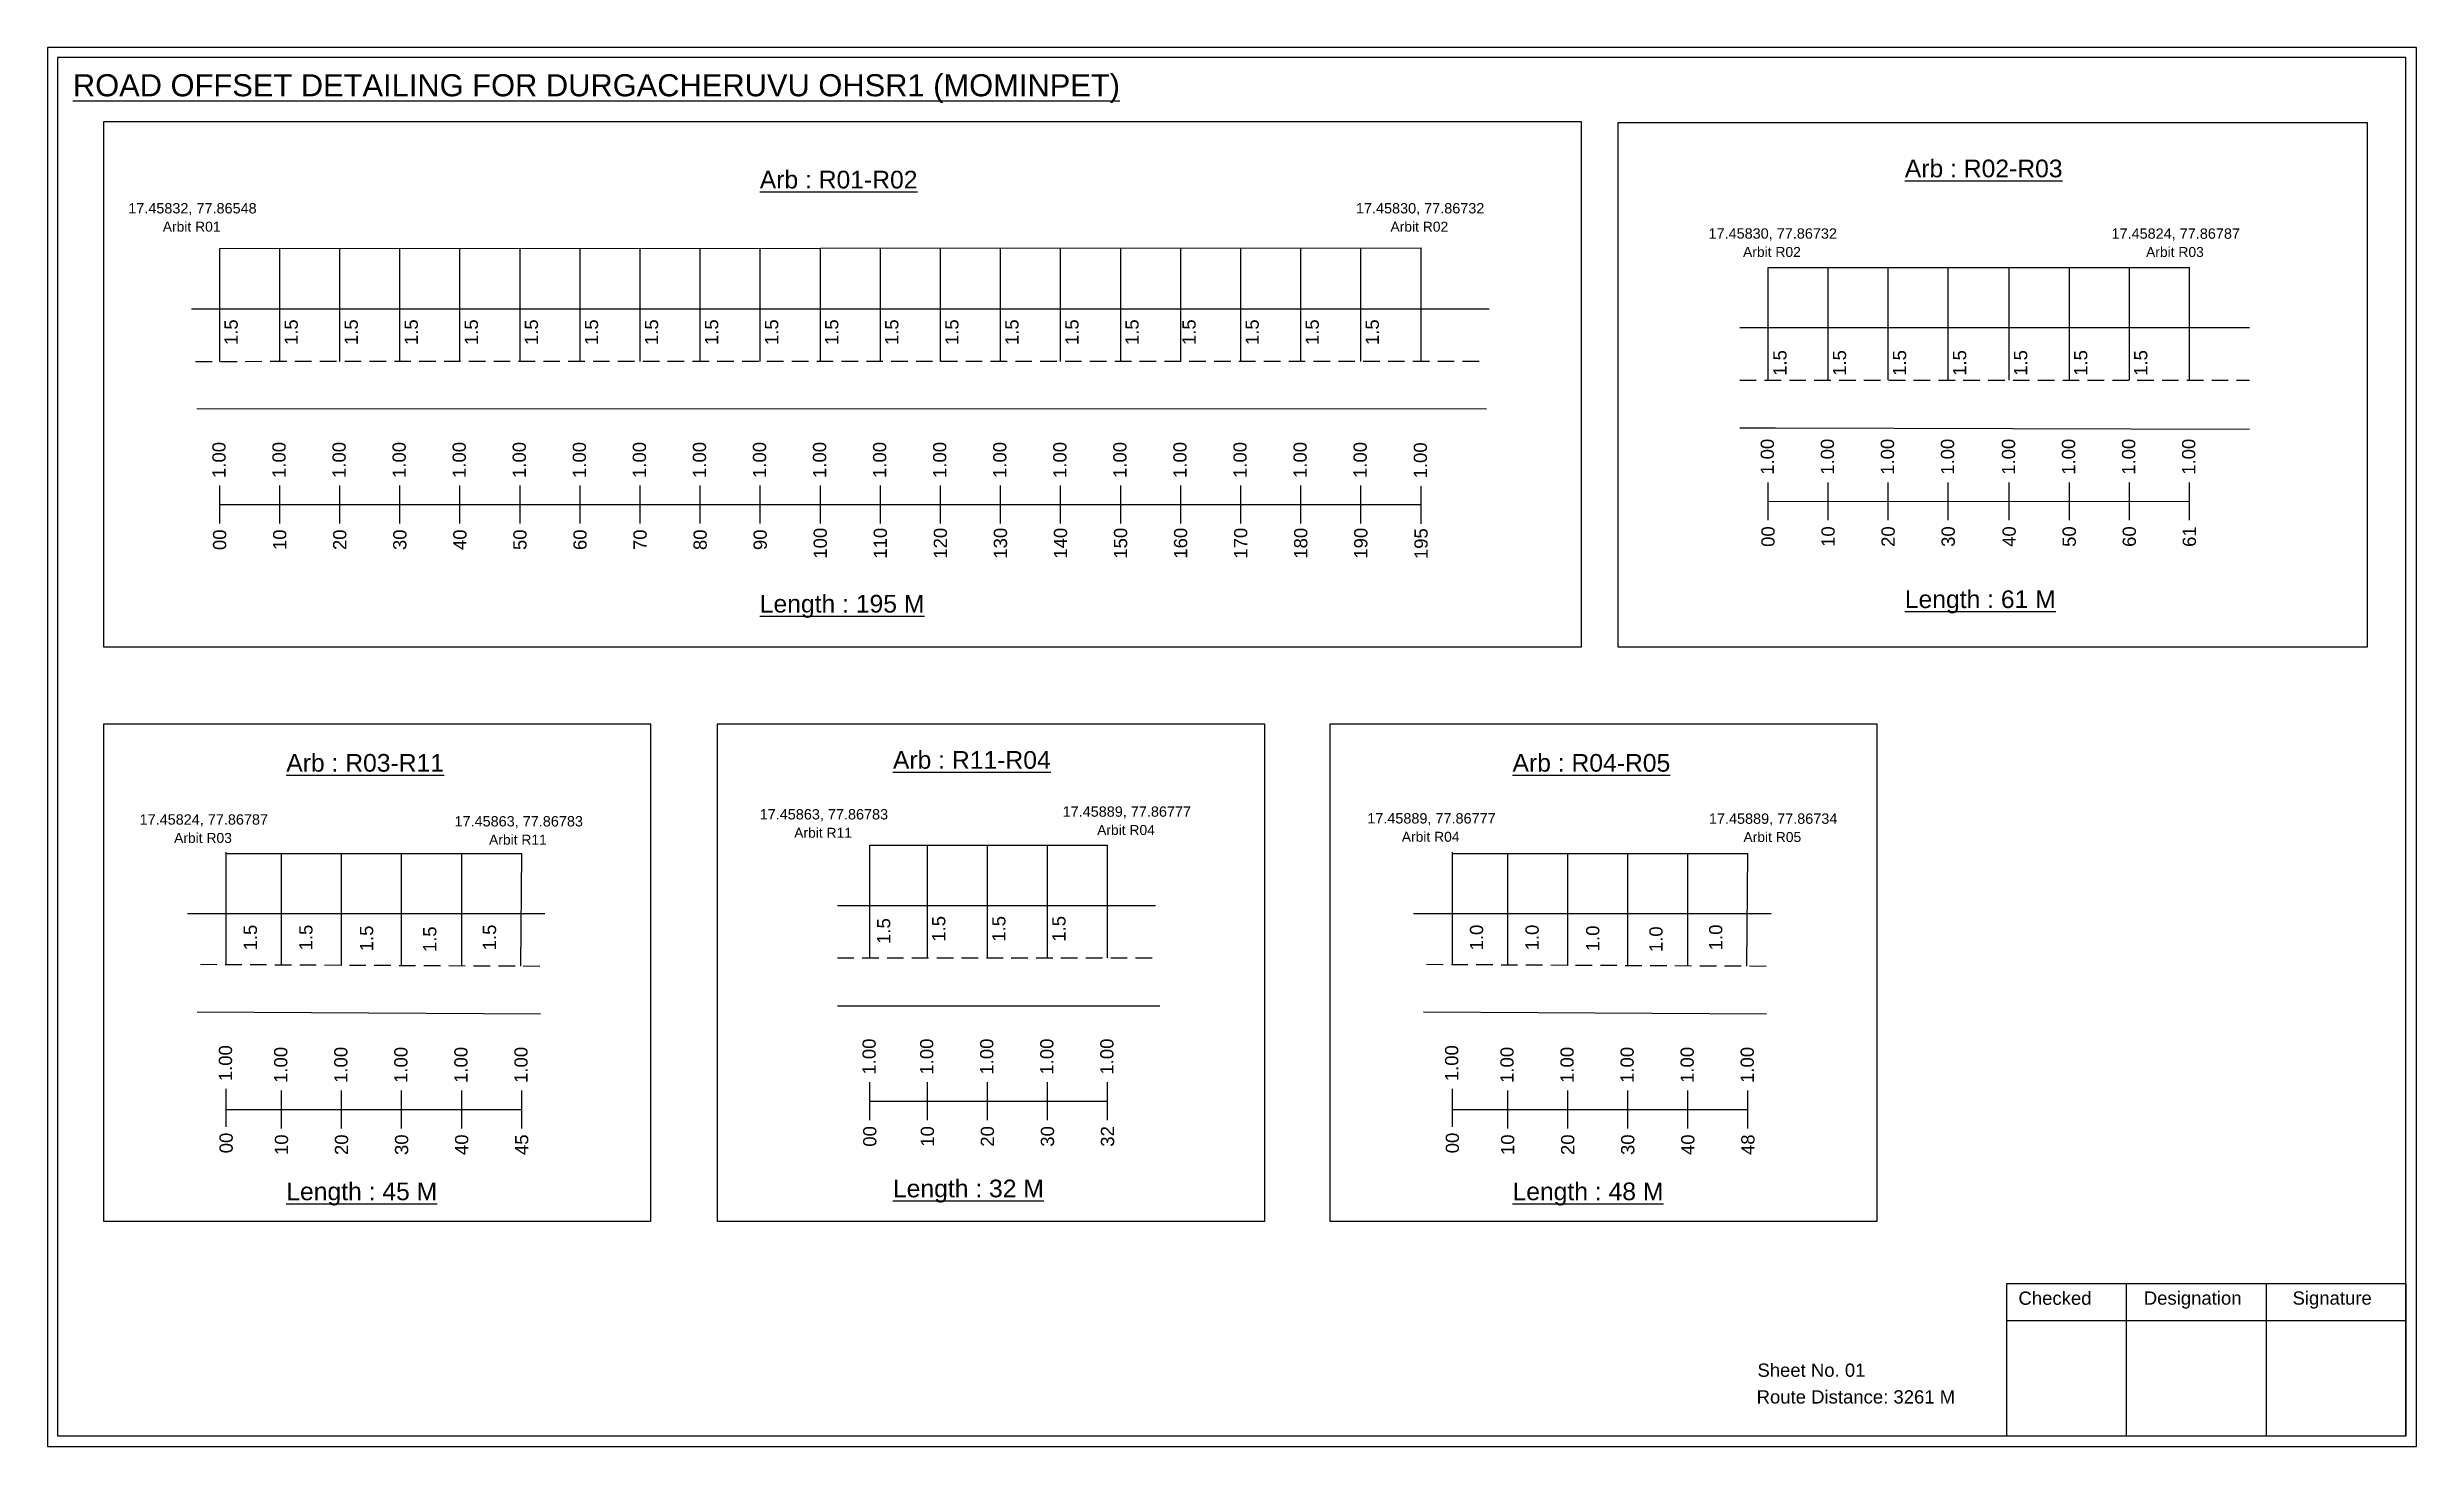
# Model space of a CAD drawing. Header units: inches. Extents: x 1512 to 7627, y 399 to 2397.
# Drawn here: x 4904 to 5441, y 1972 to 2288 of the extents above; entities that cross this region are included whole.
import ezdxf

# ---------------------------------------------------------------- set-up
doc = ezdxf.new("R2010")
doc.units = ezdxf.units.IN
doc.header["$MEASUREMENT"] = 0
doc.linetypes.add('DASHED2', pattern=[0.375, 0.25, -0.125])
doc.layers.add('PDF_Geometry', color=7, linetype='Continuous')
doc.layers.add('PDF_Text', color=5, linetype='Continuous')
doc.styles.add('PDF Arial', font='arial.ttf')
doc.styles.get("Standard").update_dxf_attribs({"font": 'arial.ttf'})

msp = doc.modelspace()

# ---------------------------------------------------------------- texts
at = {"color": 242, "true_color": 0xcd2027}
for s, height, p in [('%%UROAD OFFSET DETAILING FOR DURGACHERUVU OHSR1 (MOMINPET)', 5, (4909.94, 2277.21)), ('%%UArb : R01-R02', 4, (5065.47, 2256.36)), ('%%UArb : R02-R03', 4, (5324.75, 2258.88)), ('%%ULength : 195 M', 4, (5065.47, 2160.36)), ('%%ULength : 61 M', 4, (5324.75, 2161.38)), ('%%UArb : R03-R11', 4, (4958.26, 2124.34)), ('%%UArb : R11-R04', 4, (5095.63, 2125)), ('%%UArb : R04-R05', 4, (5235.92, 2124.34)), ('%%ULength : 45 M', 4, (4958.26, 2027.34)), ('%%ULength : 32 M', 4, (5095.63, 2028)), ('%%ULength : 48 M', 4, (5235.92, 2027.34))]:
    msp.add_text(s, height=height, dxfattribs=at).set_placement(p)
at = {"color": 5}
for s, height, p in [('17.45832, 77.86548', 2.34, (4922.47, 2250.7)), ('Arbit R01', 2.246, (4930.29, 2246.58)), ('17.45830, 77.86732', 2.34, (5200.46, 2250.7)), ('Arbit R02', 2.246, (5208.28, 2246.58)), ('17.45830, 77.86732', 2.34, (5280.3, 2244.99)), ('Arbit R02', 2.246, (5288.12, 2240.86)), ('17.45824, 77.86787', 2.34, (5371.55, 2244.97)), ('Arbit R03', 2.246, (5379.37, 2240.85)), ('17.45824, 77.86787', 2.34, (4925.04, 2112.35)), ('17.45863, 77.86783', 2.34, (4996.35, 2111.94)), ('17.45863, 77.86783', 2.34, (5065.45, 2113.52)), ('17.45889, 77.86777', 2.34, (5134.04, 2114.14)), ('17.45889, 77.86777', 2.34, (5203.02, 2112.61)), ('17.45889, 77.86734', 2.34, (5280.39, 2112.54)), ('Arbit R03', 2.246, (4932.86, 2108.22)), ('Arbit R11', 2.246, (5004.17, 2107.82)), ('Arbit R11', 2.246, (5073.27, 2109.39)), ('Arbit R04', 2.246, (5141.86, 2110.01)), ('Arbit R04', 2.246, (5210.84, 2108.48)), ('Arbit R05', 2.246, (5288.21, 2108.42))]:
    msp.add_text(s, height=height, dxfattribs=at).set_placement(p)
for s, p in [('1.5', (4947.26, 2220.9)), ('1.5', (4960.86, 2220.9)), ('1.5', (4974.46, 2220.9)), ('1.5', (4988.06, 2220.9)), ('1.5', (5001.66, 2220.9)), ('1.5', (5015.26, 2220.9)), ('1.5', (5028.86, 2220.9)), ('1.5', (5042.46, 2220.9)), ('1.5', (5056.06, 2220.9)), ('1.5', (5069.66, 2220.9)), ('1.5', (5083.26, 2220.9)), ('1.5', (5096.86, 2220.9)), ('1.5', (5110.46, 2220.9)), ('1.5', (5124.06, 2220.9)), ('1.5', (5137.66, 2220.9)), ('1.5', (5151.26, 2220.9)), ('1.5', (5164.17, 2220.9)), ('1.5', (5178.46, 2220.9)), ('1.5', (5192.06, 2220.9)), ('1.5', (5205.66, 2220.9)), ('1.5', (5297.96, 2213.94)), ('1.5', (5311.45, 2213.94)), ('1.5', (5325.05, 2213.94)), ('1.5', (5338.65, 2213.94)), ('1.5', (5352.47, 2213.94)), ('1.5', (5366.07, 2213.94)), ('1.5', (5379.67, 2213.94)), ('1.5', (4951.62, 2083.88)), ('1.5', (4964.19, 2083.88)), ('1.5', (4977.93, 2083.69)), ('1.5', (4992.25, 2083.49)), ('1.5', (5005.76, 2083.91)), ('1.5', (5095.03, 2085.35)), ('1.5', (5107.5, 2085.85)), ('1.5', (5121.1, 2085.85)), ('1.5', (5134.7, 2085.85)), ('1.0', (5229.27, 2083.88)), ('1.0', (5241.85, 2083.88)), ('1.0', (5255.58, 2083.69)), ('1.0', (5269.9, 2083.49)), ('1.0', (5283.42, 2083.91))]:
    msp.add_text(s, height=3, rotation=90).set_placement(p)
at = {"color": 217, "true_color": 0x93278f}
for s, p in [('1.00', (4944.51, 2190.82)), ('1.00', (4958.11, 2190.82)), ('1.00', (4971.71, 2190.82)), ('1.00', (4985.31, 2190.82)), ('1.00', (4998.91, 2190.82)), ('1.00', (5012.51, 2190.82)), ('1.00', (5026.11, 2190.82)), ('1.00', (5039.71, 2190.82)), ('1.00', (5053.31, 2190.82)), ('1.00', (5066.91, 2190.82)), ('1.00', (5080.51, 2190.82)), ('1.00', (5094.11, 2190.82)), ('1.00', (5107.71, 2190.82)), ('1.00', (5121.31, 2190.82)), ('1.00', (5134.91, 2190.82)), ('1.00', (5148.51, 2190.82)), ('1.00', (5162.11, 2190.82)), ('1.00', (5175.71, 2190.82)), ('1.00', (5189.31, 2190.82)), ('1.00', (5202.91, 2190.82)), ('1.00', (5216.55, 2190.72)), ('1.00', (5295.11, 2191.54)), ('1.00', (5308.71, 2191.54)), ('1.00', (5322.31, 2191.54)), ('1.00', (5335.91, 2191.54)), ('1.00', (5349.72, 2191.54)), ('1.00', (5363.32, 2191.54)), ('1.00', (5376.92, 2191.54)), ('1.00', (5390.52, 2191.54)), ('00', (4944.66, 2174.5)), ('10', (4958.26, 2174.5)), ('20', (4971.86, 2174.5)), ('30', (4985.46, 2174.5)), ('40', (4999.06, 2174.5)), ('50', (5012.66, 2174.5)), ('60', (5026.26, 2174.5)), ('70', (5039.86, 2174.5)), ('80', (5053.46, 2174.5)), ('90', (5067.06, 2174.5)), ('100', (5080.66, 2172.55)), ('110', (5094.26, 2172.55)), ('120', (5107.86, 2172.55)), ('130', (5121.46, 2172.55)), ('140', (5135.06, 2172.55)), ('150', (5148.66, 2172.55)), ('160', (5162.26, 2172.55)), ('170', (5175.86, 2172.55)), ('180', (5189.46, 2172.55)), ('190', (5203.06, 2172.55)), ('195', (5216.7, 2172.45)), ('00', (5295.26, 2175.22)), ('10', (5308.86, 2175.22)), ('20', (5322.46, 2175.22)), ('30', (5336.06, 2175.22)), ('40', (5349.87, 2175.22)), ('50', (5363.47, 2175.22)), ('60', (5377.07, 2175.22)), ('61', (5390.67, 2175.22)), ('1.00', (4945.98, 2054.28)), ('1.00', (4958.5, 2053.89)), ('1.00', (4972.1, 2053.89)), ('1.00', (4985.7, 2053.89)), ('1.00', (4999.3, 2053.89)), ('1.00', (5012.9, 2053.89)), ('1.00', (5091.72, 2055.77)), ('1.00', (5104.76, 2055.77)), ('1.00', (5118.36, 2055.77)), ('1.00', (5131.96, 2055.77)), ('1.00', (5145.56, 2055.77)), ('1.00', (5223.64, 2054.28)), ('1.00', (5236.16, 2053.89)), ('1.00', (5249.76, 2053.89)), ('1.00', (5263.36, 2053.89)), ('1.00', (5276.96, 2053.89)), ('1.00', (5290.56, 2053.89)), ('00', (4946.13, 2037.96)), ('10', (4958.66, 2037.57)), ('20', (4972.26, 2037.57)), ('30', (4985.86, 2037.57)), ('40', (4999.46, 2037.57)), ('45', (5013.06, 2037.57)), ('00', (5091.87, 2039.45)), ('10', (5104.91, 2039.45)), ('20', (5118.51, 2039.45)), ('30', (5132.11, 2039.45)), ('32', (5145.71, 2039.45)), ('00', (5223.79, 2037.96)), ('10', (5236.31, 2037.57)), ('20', (5249.91, 2037.57)), ('30', (5263.51, 2037.57)), ('40', (5277.11, 2037.57)), ('48', (5290.71, 2037.57))]:
    msp.add_text(s, height=3, rotation=90, dxfattribs=at).set_placement(p)
for s, p in [('Sheet No. 01', (5291.37, 1987.37)), ('Route Distance: 3261 M', (5291.19, 1981.32))]:
    msp.add_text(s, height=3).set_placement(p)
at = {"layer": 'PDF_Text', "color": 7, "attachment_point": 7, "style": 'PDF Arial'}
for s, insert, char_height in [('Checked', (5350.48, 2003.62), 3.001), ('Designation', (5378.86, 2002.79), 3.0006), ('Signature', (5412.54, 2002.79), 3.001)]:
    msp.add_mtext(s, dxfattribs=dict(at, insert=insert, char_height=char_height))

# ---------------------------------------------------------------- linework, layer by layer
at = {"color": 5}
for p, q in [((4943.19, 2242.74), (5215.23, 2242.93)), ((5293.78, 2238.48), (5389.2, 2238.48)), ((4944.66, 2105.83), (5011.58, 2105.83)), ((5090.4, 2107.71), (5144.23, 2107.71)), ((5222.31, 2105.83), (5289.23, 2105.83))]:
    msp.add_line(p, q, dxfattribs=at)
for p, q in [((4943.19, 2217.22), (4943.19, 2242.76)), ((4956.79, 2217.22), (4956.79, 2242.76)), ((4970.39, 2217.22), (4970.39, 2242.76)), ((4983.99, 2217.22), (4983.99, 2242.76)), ((4997.59, 2217.22), (4997.59, 2242.76)), ((5011.19, 2217.22), (5011.19, 2242.76)), ((5024.79, 2217.22), (5024.79, 2242.76)), ((5038.39, 2217.22), (5038.39, 2242.76)), ((5051.99, 2217.22), (5051.99, 2242.76)), ((5065.59, 2217.22), (5065.59, 2242.76)), ((5079.19, 2217.22), (5079.19, 2242.76)), ((5092.79, 2217.22), (5092.79, 2242.76)), ((5106.39, 2217.22), (5106.39, 2242.76)), ((5119.99, 2217.22), (5119.99, 2242.76)), ((5133.59, 2217.22), (5133.59, 2242.76)), ((5147.19, 2217.22), (5147.19, 2242.76)), ((5160.79, 2217.22), (5160.79, 2242.76)), ((5174.39, 2217.22), (5174.39, 2242.76)), ((5187.99, 2217.22), (5187.99, 2242.76)), ((5201.59, 2217.22), (5201.59, 2242.76)), ((5215.23, 2217.39), (5215.23, 2242.93)), ((5293.78, 2212.94), (5293.78, 2238.48)), ((5307.38, 2212.94), (5307.38, 2238.48)), ((5320.98, 2212.94), (5320.98, 2238.48)), ((5334.58, 2212.94), (5334.58, 2238.48)), ((5348.4, 2212.94), (5348.4, 2238.48)), ((5362, 2212.94), (5362, 2238.48)), ((5375.6, 2212.94), (5375.6, 2238.48)), ((5389.2, 2212.94), (5389.2, 2238.48)), ((4936.77, 2229.11), (5230.62, 2229.11)), ((5402.8, 2224.83), (5287.37, 2224.83)), ((4938.02, 2206.54), (5230.01, 2206.5)), ((5287.37, 2202.14), (5295.43, 2202.14)), ((5295.43, 2202.14), (5402.8, 2201.84)), ((4944.66, 2080.6), (4944.66, 2106.13)), ((4957.18, 2080.55), (4957.18, 2105.83)), ((4970.78, 2080.49), (4970.78, 2105.83)), ((4984.38, 2080.55), (4984.38, 2105.83)), ((4997.98, 2080.3), (4997.98, 2105.83)), ((5011.35, 2080.33), (5011.58, 2105.83)), ((5090.4, 2082.17), (5090.4, 2107.71)), ((5103.43, 2082.17), (5103.43, 2107.71)), ((5117.03, 2082.17), (5117.03, 2107.71)), ((5130.63, 2082.17), (5130.63, 2107.71)), ((5144.23, 2082.17), (5144.23, 2107.71)), ((5222.31, 2080.6), (5222.31, 2106.13)), ((5234.83, 2080.55), (5234.83, 2105.83)), ((5248.43, 2080.49), (5248.43, 2105.83)), ((5262.03, 2080.55), (5262.03, 2105.83)), ((5275.63, 2080.3), (5275.63, 2105.83)), ((5289.01, 2080.33), (5289.23, 2105.83)), ((5083.05, 2094.06), (5155.08, 2094.06)), ((5016.83, 2092.16), (4935.87, 2092.16)), ((5294.48, 2092.16), (5213.53, 2092.16)), ((5083.05, 2071.37), (5156.08, 2071.37)), ((4938.08, 2069.95), (5015.81, 2069.52)), ((5215.74, 2069.95), (5293.46, 2069.52))]:
    msp.add_line(p, q)
at = {"linetype": 'DASHED2', "ltscale": 15}
for p, q in [((4937.73, 2217.22), (5228.34, 2217.27)), ((5287.37, 2212.94), (5402.8, 2212.94)), ((5083.05, 2082.17), (5155.58, 2082.17)), ((4938.8, 2080.74), (5017.08, 2080.33)), ((5216.45, 2080.74), (5294.74, 2080.33))]:
    msp.add_line(p, q, dxfattribs=at)
at = {"color": 217, "true_color": 0x93278f}
for p, q in [((4943.19, 2180.53), (4943.19, 2189.08)), ((4956.79, 2180.53), (4956.79, 2189.08)), ((4970.39, 2180.53), (4970.39, 2189.08)), ((4983.99, 2180.53), (4983.99, 2189.08)), ((4997.59, 2180.53), (4997.59, 2189.08)), ((5011.19, 2180.53), (5011.19, 2189.08)), ((5024.79, 2180.53), (5024.79, 2189.08)), ((5038.39, 2180.53), (5038.39, 2189.08)), ((5051.99, 2180.53), (5051.99, 2189.08)), ((5065.59, 2180.53), (5065.59, 2189.08)), ((5079.19, 2180.53), (5079.19, 2189.08)), ((5092.79, 2180.53), (5092.79, 2189.08)), ((5106.39, 2180.53), (5106.39, 2189.08)), ((5119.99, 2180.53), (5119.99, 2189.08)), ((5133.59, 2180.53), (5133.59, 2189.08)), ((5147.19, 2180.53), (5147.19, 2189.08)), ((5160.79, 2180.53), (5160.79, 2189.08)), ((5174.39, 2180.53), (5174.39, 2189.08)), ((5187.99, 2180.53), (5187.99, 2189.08)), ((5201.59, 2180.53), (5201.59, 2189.08)), ((5215.23, 2180.42), (5215.23, 2188.98)), ((5293.78, 2181.25), (5293.78, 2189.81)), ((5307.38, 2181.25), (5307.38, 2189.81)), ((5320.98, 2181.25), (5320.98, 2189.81)), ((5334.58, 2181.25), (5334.58, 2189.81)), ((5348.4, 2181.25), (5348.4, 2189.81)), ((5362, 2181.25), (5362, 2189.81)), ((5375.6, 2181.25), (5375.6, 2189.81)), ((5389.2, 2181.25), (5389.2, 2189.81)), ((4943.19, 2184.79), (5215.23, 2184.85)), ((5293.78, 2185.52), (5389.2, 2185.58)), ((4944.66, 2043.98), (4944.66, 2052.54)), ((4957.18, 2043.6), (4957.18, 2052.15)), ((4970.78, 2043.6), (4970.78, 2052.15)), ((4984.38, 2043.6), (4984.38, 2052.15)), ((4997.98, 2043.6), (4997.98, 2052.15)), ((5011.58, 2043.6), (5011.58, 2052.15)), ((5090.4, 2045.47), (5090.4, 2054.03)), ((5090.4, 2049.74), (5144.23, 2049.75)), ((5103.43, 2045.47), (5103.43, 2054.03)), ((5117.03, 2045.47), (5117.03, 2054.03)), ((5130.63, 2045.47), (5130.63, 2054.03)), ((5144.23, 2045.47), (5144.23, 2054.03)), ((5222.31, 2043.98), (5222.31, 2052.54)), ((5234.83, 2043.6), (5234.83, 2052.15)), ((5248.43, 2043.6), (5248.43, 2052.15)), ((5262.03, 2043.6), (5262.03, 2052.15)), ((5275.63, 2043.6), (5275.63, 2052.15)), ((5289.23, 2043.6), (5289.23, 2052.15)), ((4944.66, 2047.87), (5011.58, 2047.88)), ((5222.31, 2047.87), (5289.23, 2047.88))]:
    msp.add_line(p, q, dxfattribs=at)
for points in [[(4916.95, 2271.48), (5251.45, 2271.48), (5251.45, 2152.49), (4916.95, 2152.49)], [(5259.86, 2271.31), (5429.47, 2271.31), (5429.47, 2152.49), (5259.86, 2152.49)], [(4916.95, 2135.19), (5040.76, 2135.19), (5040.76, 2022.51), (4916.95, 2022.51)], [(5055.93, 2135.19), (5179.74, 2135.19), (5179.74, 2022.51), (5055.93, 2022.51)], [(5194.61, 2135.19), (5318.41, 2135.19), (5318.41, 2022.51), (5194.61, 2022.51)]]:
    msp.add_lwpolyline(points, close=True)
at = {"layer": 'PDF_Geometry'}
for points in [[(4904.16, 2288.28), (4904.16, 1971.57), (5440.64, 1971.57), (5440.64, 2288.28)], [(4906.49, 2285.96), (4906.49, 1973.99), (5438.22, 1973.99), (5438.22, 2285.96)]]:
    msp.add_lwpolyline(points, close=True, dxfattribs=at)
at = {"layer": 'PDF_Geometry', "color": 242, "true_color": 0xcc1f26}
msp.add_lwpolyline([(5438.22, 1973.9), (5347.87, 1973.9), (5347.87, 2008.51), (5438.22, 2008.51)], close=True, dxfattribs=at)
for points in [[(5374.86, 2008.51), (5374.86, 1973.9)], [(5406.58, 2008.51), (5406.58, 1973.9)], [(5347.87, 2000.13), (5438.22, 2000.13)]]:
    msp.add_lwpolyline(points, dxfattribs=at)

msp.set_redraw_order([(e.dxf.handle, doc.entitydb.next_handle()) for e in msp.query("TEXT MTEXT ATTDEF DIMENSION ARC_DIMENSION")])  # texts and dimensions are drawn at this point

doc.saveas('drawing.dxf')
